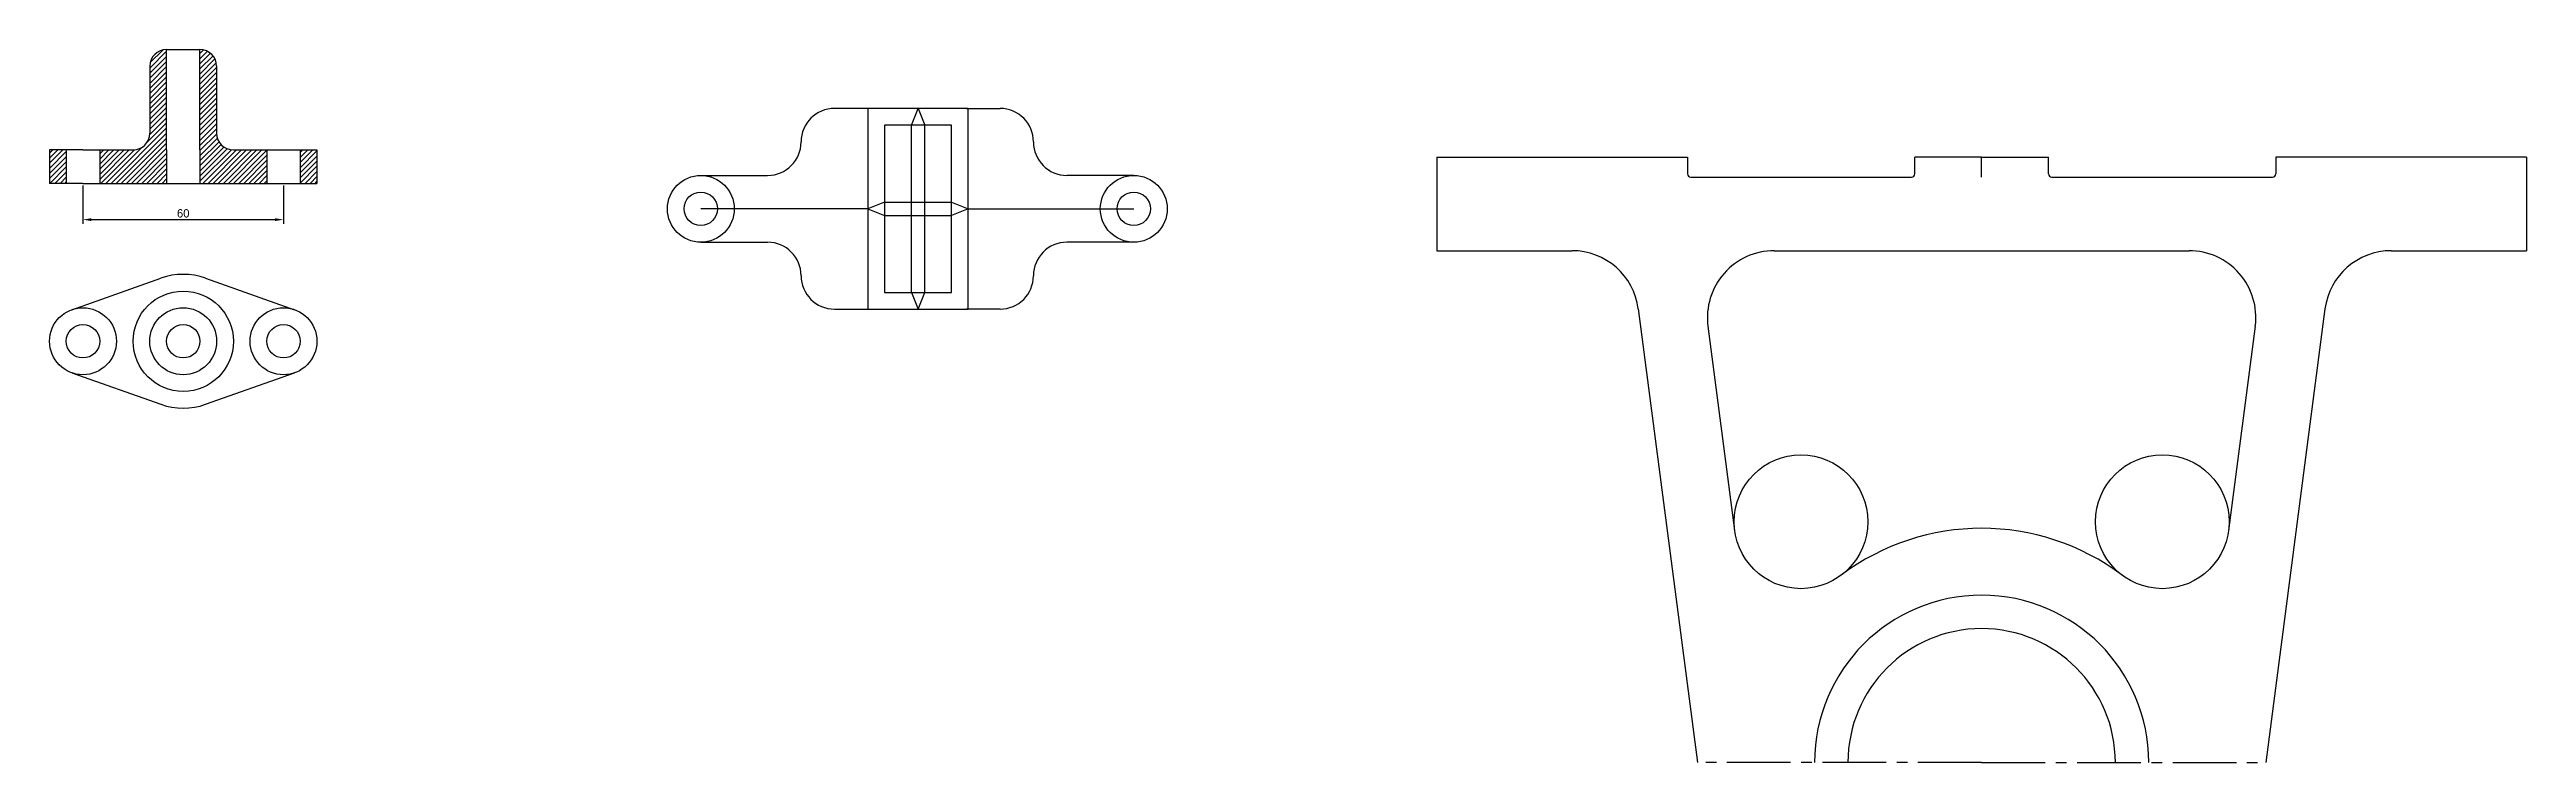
# Model space of a CAD drawing. Header units: millimetres. Extents: x 118 to 1935, y -54 to 356.
# Drawn here: x 1194 to 1935, y -54 to 159 of the extents above; entities that cross this region are included whole.
import ezdxf

# ---------------------------------------------------------------- set-up
doc = ezdxf.new("R2010")
doc.units = ezdxf.units.MM
doc.linetypes.add('CENTER2', pattern=[28.575, 19.05, -3.175, 3.175, -3.175])
doc.dimstyles.new('ISO-25', dxfattribs={"dimtxt": 2.5, "dimasz": 2.5, "dimexe": 1.25, "dimexo": 0.625, "dimtad": 1, "dimtxsty": 'Standard', "dimcen": 2.5, "dimadec": 0, "dimazin": 0, "dimtfac": 1, "dimtmove": 0, "dimatfit": 3, "dimfxl": 1, "dimarcsym": 0})

msp = doc.modelspace()

# ---------------------------------------------------------------- blocks, each defined once
blk = doc.blocks.new('*D14')
at = {"color": 0, "lineweight": -2, "transparency": 16777216}
for p, q in [((1204, 118.72), (1204, 107.24)), ((1264, 118.72), (1264, 107.24)), ((1206.5, 108.49), (1261.5, 108.49))]:
    blk.add_line(p, q, dxfattribs=at)
at = {"color": 0, "transparency": 16777216}
for points in [[(1206.5, 108.91), (1206.5, 108.07), (1204, 108.49)], [(1261.5, 108.91), (1261.5, 108.07), (1264, 108.49)]]:
    blk.add_solid(points, dxfattribs=at)
at = {"layer": 'Defpoints', "color": 0, "transparency": 16777216}
for p in [(1204, 119.34), (1264, 119.34), (1264, 108.49)]:
    blk.add_point(p, dxfattribs=at)
at = {"color": 0, "transparency": 16777216, "insert": (1234, 110.36), "char_height": 2.5, "attachment_point": 5}
blk.add_mtext('60', dxfattribs=at)

# ---------------------------------------------------------------- dimensions: what is measured, and where the dimension line sits
dim = msp.add_linear_dim(base=(1263.998, 108.489), p1=(1203.998, 119.34), p2=(1263.998, 119.34), dimstyle='ISO-25')
dim.commit()
dim.dimension.update_dxf_attribs({"geometry": '*D14', "text_midpoint": (1233.998, 110.364)})

# ---------------------------------------------------------------- hatches: boundary and pattern name
h = msp.add_hatch()
h.set_pattern_fill('ANSI31', color=256, scale=0.34)
h.paths.add_polyline_path([(1198.998, 129.34), (1193.998, 129.34), (1193.998, 119.34), (1198.998, 119.34)])
h.paths.add_polyline_path([(1228.998, 129.34), (1228.998, 159.34, 0.4142136), (1223.998, 154.34), (1223.998, 134.34, -0.4142136), (1218.998, 129.34), (1208.998, 129.34), (1208.998, 119.34), (1228.998, 119.34)])
h.paths.add_polyline_path([(1258.998, 129.34), (1248.998, 129.34, -0.4142136), (1243.998, 134.34), (1243.998, 154.34, 0.4142136), (1238.998, 159.34), (1238.998, 129.34), (1238.998, 119.34), (1258.998, 119.34)])
h.paths.add_polyline_path([(1273.998, 129.34), (1268.998, 129.34), (1268.998, 119.34), (1273.998, 119.34)])

# ---------------------------------------------------------------- linework, layer by layer
for p, q in [((1228.998, 129.34), (1228.998, 159.34)), ((1228.998, 159.34), (1238.998, 159.34)), ((1228.998, 159.34), (1228.998, 159.34)), ((1238.998, 129.34), (1238.998, 159.34)), ((1238.998, 159.34), (1238.998, 159.34)), ((1223.998, 154.34), (1223.998, 134.34)), ((1243.998, 154.34), (1243.998, 134.34)), ((1438.849, 141.727), (1428.849, 141.727)), ((1451.849, 136.727), (1453.849, 141.727)), ((1453.849, 141.727), (1455.849, 136.727)), ((1468.382, 141.727), (1478.382, 141.727)), ((1451.849, 86.727), (1451.849, 136.727)), ((1455.849, 86.727), (1455.849, 136.727)), ((1203.998, 129.34), (1193.998, 129.34)), ((1193.998, 129.34), (1193.998, 119.34)), ((1198.998, 129.34), (1198.998, 119.34)), ((1203.998, 129.34), (1218.998, 129.34)), ((1208.998, 129.34), (1208.998, 119.34)), ((1228.998, 129.34), (1228.998, 119.34)), ((1238.998, 129.34), (1238.998, 119.34)), ((1248.998, 129.34), (1263.998, 129.34)), ((1258.998, 129.34), (1258.998, 119.34)), ((1263.998, 129.34), (1273.998, 129.34)), ((1268.998, 129.34), (1268.998, 119.34)), ((1273.998, 129.34), (1273.998, 119.34)), ((1418.849, 131.727), (1418.849, 131.727)), ((1609.063, 127.205), (1684.063, 127.205)), ((1609.063, 127.205), (1609.063, 99.205)), ((1684.063, 127.205), (1684.063, 122.205)), ((1772.063, 127.205), (1752.063, 127.205)), ((1752.063, 122.205), (1752.063, 127.205)), ((1772.063, 121.205), (1772.063, 127.205)), ((1772.063, 127.205), (1792.063, 127.205)), ((1792.063, 122.205), (1792.063, 127.205)), ((1935.063, 127.205), (1860.063, 127.205)), ((1860.063, 127.205), (1860.063, 122.205)), ((1935.063, 127.205), (1935.063, 99.205)), ((1203.998, 119.34), (1193.998, 119.34)), ((1203.998, 119.34), (1263.998, 119.34)), ((1263.998, 119.34), (1273.998, 119.34)), ((1388.849, 121.727), (1408.849, 121.727)), ((1518.382, 121.727), (1498.382, 121.727)), ((1685.063, 121.205), (1751.063, 121.205)), ((1793.063, 121.205), (1859.063, 121.205)), ((1438.849, 111.727), (1388.849, 111.727)), ((1443.849, 113.727), (1438.849, 111.727)), ((1438.849, 111.727), (1443.849, 109.727)), ((1443.849, 113.727), (1463.849, 113.727)), ((1463.849, 113.727), (1468.849, 111.727)), ((1468.849, 111.727), (1463.849, 109.727)), ((1468.382, 111.727), (1518.382, 111.727)), ((1443.849, 109.727), (1463.849, 109.727)), ((1388.849, 101.727), (1408.849, 101.727)), ((1518.382, 101.727), (1498.382, 101.727)), ((1609.063, 99.205), (1649.507, 99.205)), ((1710.017, 99.205), (1834.108, 99.205)), ((1894.619, 99.205), (1935.063, 99.205)), ((1200.665, 81.556), (1227.331, 90.984)), ((1240.665, 90.984), (1267.331, 81.556)), ((1418.849, 91.727), (1418.849, 91.727)), ((1428.849, 81.727), (1438.849, 81.727)), ((1451.849, 86.727), (1453.849, 81.727)), ((1453.849, 81.727), (1455.849, 86.727)), ((1478.382, 81.727), (1468.382, 81.727)), ((1669.338, 81.797), (1687.063, -53.795)), ((1874.787, 81.797), (1857.063, -53.795)), ((1690.186, 76.612), (1698.166, 15.563)), ((1853.939, 76.612), (1845.959, 15.563)), ((1200.665, 62.7), (1227.331, 53.272)), ((1240.665, 53.272), (1267.331, 62.7))]:
    msp.add_line(p, q)
at = {"linetype": 'CENTER2'}
for q in [(1687.063, -53.795), (1857.063, -53.795)]:
    msp.add_line((1772.063, -53.795), q, dxfattribs=at)
for points in [[(1438.849, 81.727), (1468.849, 81.727), (1468.849, 141.727), (1438.849, 141.727)], [(1443.849, 86.727), (1463.849, 86.727), (1463.849, 136.727), (1443.849, 136.727)]]:
    msp.add_lwpolyline(points, close=True)
for centre, radius in [((1388.849, 111.727), 10), ((1518.382, 111.727), 10), ((1388.849, 111.727), 5), ((1518.382, 111.727), 5), ((1203.998, 72.128), 10), ((1233.998, 72.128), 15), ((1233.998, 72.128), 10), ((1263.998, 72.128), 10), ((1203.998, 72.128), 5), ((1233.998, 72.128), 5), ((1263.998, 72.128), 5), ((1717.998, 18.156), 20), ((1826.128, 18.156), 20)]:
    msp.add_circle(centre, radius)
for centre, radius, start, end in [((1228.998, 154.34), 5, 90, 180), ((1238.998, 154.34), 5, 0, 90), ((1428.849, 131.727), 10, 90, 180), ((1478.382, 131.727), 10, 0, 90), ((1218.998, 134.34), 5, 270, 0), ((1248.998, 134.34), 5, 180, 270), ((1408.849, 131.727), 10, 270, 360), ((1498.382, 131.727), 10, 180, 270), ((1685.063, 122.205), 1, 180, 270), ((1751.063, 122.205), 1, 270, 0), ((1793.063, 122.205), 1, 180, 270), ((1859.063, 122.205), 1, 270, 0), ((1408.849, 91.727), 10, 0, 90), ((1498.382, 91.727), 10, 90, 180), ((1649.507, 79.205), 20, 7.447417, 90), ((1710.017, 79.205), 20, 90, 187.447417), ((1834.108, 79.205), 20, 352.552583, 90), ((1894.619, 79.205), 20, 90, 172.552583), ((1233.998, 72.128), 20, 70.528779, 109.471221), ((1428.849, 91.727), 10, 180, 270), ((1478.382, 91.727), 10, 270, 0), ((1233.998, 72.128), 20, 250.528779, 289.471221), ((1772.063, -53.795), 70, 53.078298, 126.921702), ((1772.063, -53.795), 50, 0, 180), ((1772.063, -53.795), 40, 0, 180)]:
    msp.add_arc(centre, radius, start, end)

msp.set_redraw_order([(e.dxf.handle, doc.entitydb.next_handle()) for e in msp.query("TEXT MTEXT ATTDEF DIMENSION ARC_DIMENSION")])  # texts and dimensions are drawn at this point

doc.saveas('drawing.dxf')
